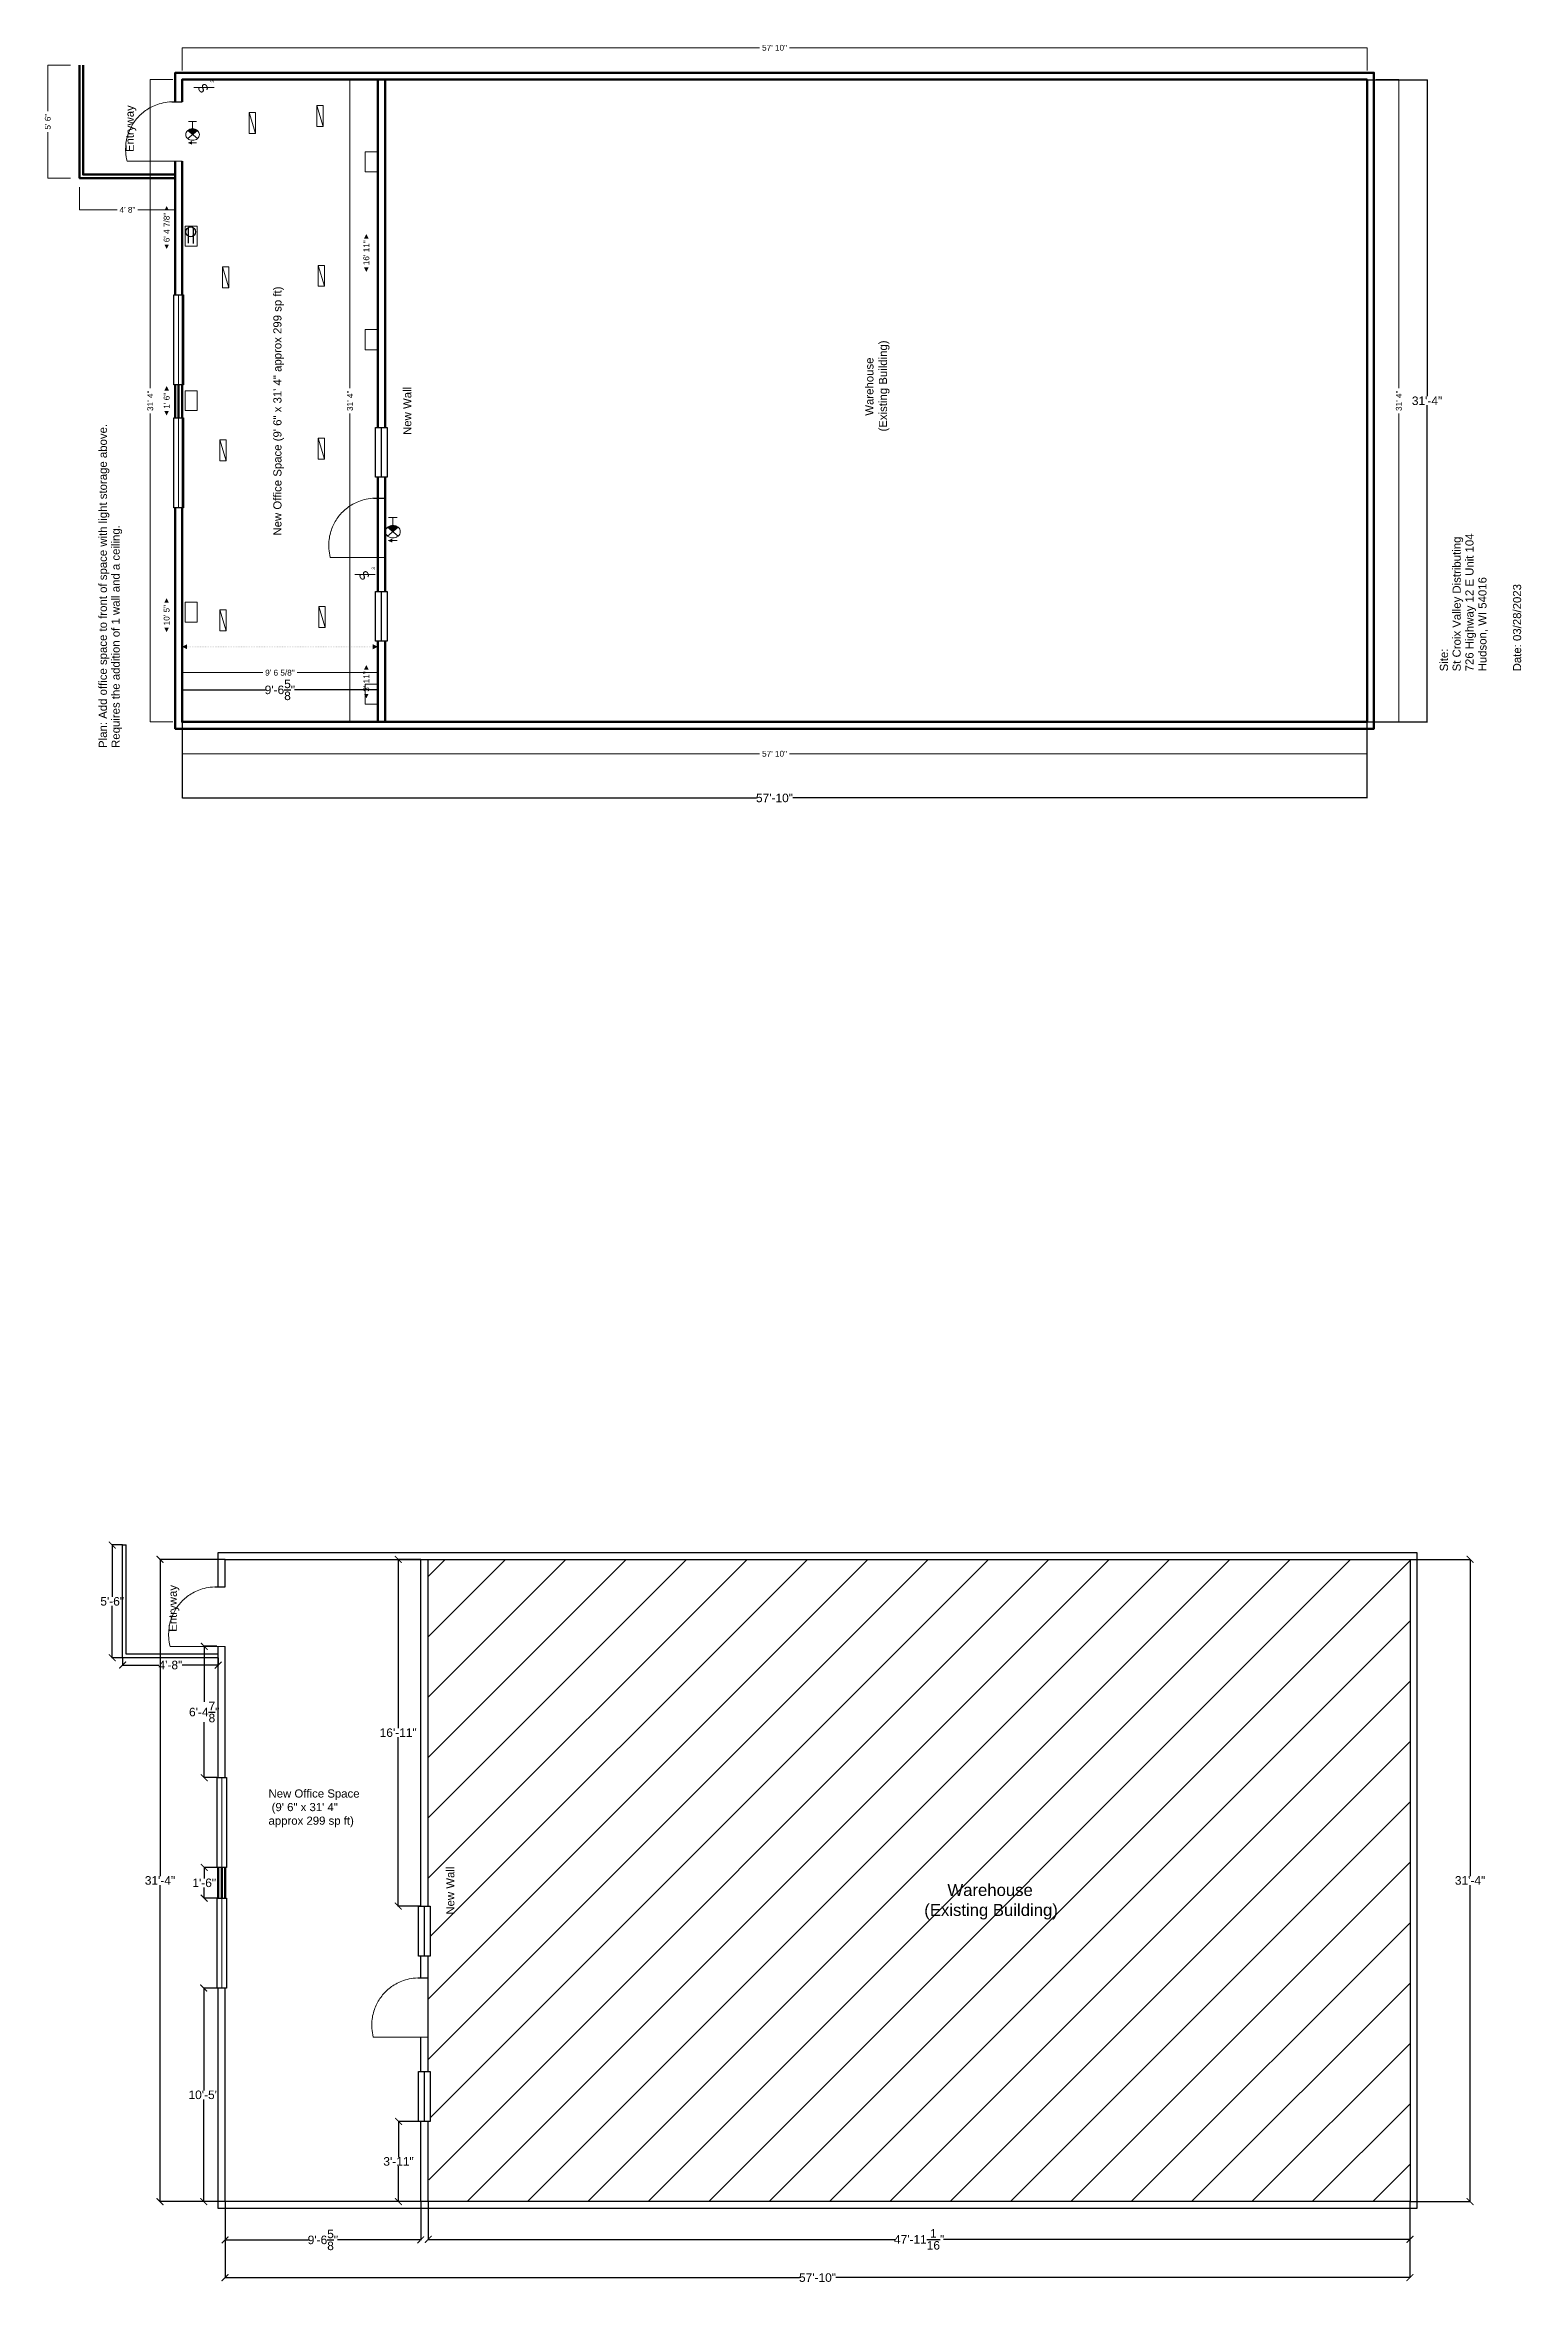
# Model space of a CAD drawing. Header units: inches. Extents: x -323 to 3091, y -1634 to 976.
# Drawn here: x -323 to 542, y -335 to 976 of the extents above; entities that cross this region are included whole.
import ezdxf

# ---------------------------------------------------------------- set-up
doc = ezdxf.new("R2010")
doc.units = ezdxf.units.IN
doc.header["$MEASUREMENT"] = 0
for name, color, linetype in [('PDF2_Geometry', 7, 'Continuous'), ('PDF2_Images', 7, 'Continuous'), ('PDF2_Text', 7, 'Continuous')]:
    doc.layers.add(name, color=color, linetype=linetype)
doc.layers.add('PDF2_Solid Fills', color=7, linetype='Continuous', true_color=0xffffff)
doc.styles.add('PDF Arial', font='arial.ttf')
doc.styles.add('PDF Comic Sans MS', font='comic.ttf')
doc.styles.get("Standard").update_dxf_attribs({"font": 'arial.ttf'})
doc.dimstyles.get("Standard").update_dxf_attribs({"dimtxt": 5, "dimasz": 0.18, "dimexe": 0.18, "dimexo": 0.0625, "dimgap": 0.09, "dimtad": 0, "dimtih": 1, "dimtoh": 1, "dimdec": 4, "dimzin": 0, "dimdsep": 46, "dimlunit": 4, "dimtxsty": 'Standard', "dimcen": 0.09, "dimadec": 0, "dimazin": 0, "dimtfac": 1, "dimtdec": 4, "dimtofl": 0, "dimtmove": 0, "dimatfit": 3, "dimfxl": 1, "dimtolj": 1, "dimtzin": 0, "dimarcsym": 0})
picture_1 = doc.add_image_def('image1.png', size_in_pixel=(45, 27))
picture_2 = doc.add_image_def('image2.png', size_in_pixel=(45, 27))
picture_3 = doc.add_image_def('image3.png', size_in_pixel=(44, 27))
picture_4 = doc.add_image_def('image4.png', size_in_pixel=(45, 27))
picture_5 = doc.add_image_def('image5.png', size_in_pixel=(45, 27))
picture_6 = doc.add_image_def('image6.png', size_in_pixel=(45, 27))

msp = doc.modelspace()

# ---------------------------------------------------------------- texts
at = {"layer": 'PDF2_Text', "attachment_point": 7, "style": 'PDF Arial'}
for s, insert, char_height in [('57\' 10"', (97.52467, 972.3092), 3.43208), ('4\' 8"', (-278.81667, 877.42717), 3.43208), ('9\' 6 5/8"', (-193.51856, 606.49633), 3.43208), ('57\' 10"', (97.52467, 559.01919), 3.43208), ('New Office Space\\P (9\' 6" x 31\' 4" \\Papprox 299 sp ft)', (-191.55324, -67.60997), 4.7707095)]:
    msp.add_mtext(s, dxfattribs=dict(at, insert=insert, char_height=char_height))
at = {"layer": 'PDF2_Text', "attachment_point": 7}
for s, insert, char_height, rotation, style in [('S', (-226.22564, 949.69043), 5.385, 121.20973558, 'PDF Comic Sans MS'), ('3', (-223.43563, 953.73559), 2.03696, 90, 'PDF Arial'), ('5\' 6"', (-319.07541, 926.18595), 3.43208, 90, 'PDF Arial'), ('Entryway', (-269.02034, 913.0341), 4.77071, 90, 'PDF Arial'), ('6\' 4 7/8"', (-249.47373, 860.22948), 3.43208, 90, 'PDF Arial'), ('16\' 11"', (-132.51218, 846.792), 3.43208, 90, 'PDF Arial'), ('New Office Space (9\' 6" x 31\' 4" approx 299 sp ft)', (-182.51794, 688.51877), 4.7707095, 90, 'PDF Arial'), ('31\' 4"', (-259.07162, 761.44598), 3.43208, 90, 'PDF Arial'), ('31\' 4"', (-142.11007, 761.44598), 3.43208, 90, 'PDF Arial'), ('New Wall', (-107.84074, 747.4301), 4.77071, 90, 'PDF Arial'), ('31\' 4"', (472.22608, 761.44598), 3.43208, 90, 'PDF Arial'), ('1\' 6"', (-249.47373, 762.78185), 3.43208, 90, 'PDF Arial'), ('Plan: Add office space to front of space with light storage above.', (-284.7704, 564.21495), 4.7707095, 90, 'PDF Arial'), ('Requires the addition of 1 wall and a ceiling.', (-277.27022, 564.21495), 4.7707095, 90, 'PDF Arial'), ('St Croix Valley Distributing', (508.16845, 609.02691), 4.7707095, 90, 'PDF Arial'), ('726 Highway 12 E Unit 104', (515.66863, 609.02691), 4.7707095, 90, 'PDF Arial'), ('3', (-129.10135, 668.54965), 2.03696, 90, 'PDF Arial'), ('S', (-131.89137, 664.50449), 5.385, 121.20973558, 'PDF Comic Sans MS'), ('Hudson, WI 54016', (522.70997, 609.02691), 4.7707095, 90, 'PDF Arial'), ('Date: 03/28/2023', (542.18161, 609.02691), 4.7707095, 90, 'PDF Arial'), ('10\' 5"', (-249.47373, 635.9431), 3.43208, 90, 'PDF Arial'), ('Site:', (499.34705, 609.02691), 4.77071, 90, 'PDF Arial'), ('3\' 11"', (-132.50984, 597.11686), 3.43208, 90, 'PDF Arial'), ('Entryway', (-243.82523, 46.79396), 4.77071, 90, 'PDF Arial'), ('New Wall', (-82.64563, -118.81004), 4.77071, 90, 'PDF Arial')]:
    msp.add_mtext(s, dxfattribs=dict(at, insert=insert, char_height=char_height, rotation=rotation, style=style))
at = {"layer": 'PDF2_Text', "insert": (172.16589, 749.4303), "char_height": 4.7707095, "width": 62.8443389, "attachment_point": 7, "rotation": 90, "style": 'PDF Arial'}
msp.add_mtext('     Warehouse\\P(Existing Building)', dxfattribs=at)
at = {"layer": 'PDF2_Text', "insert": (192.51219, -121.65866), "char_height": 7, "width": 84.0063511, "attachment_point": 7, "style": 'PDF Arial'}
msp.add_mtext('     Warehouse\\P(Existing Building)', dxfattribs=at)

# ---------------------------------------------------------------- blocks, each defined once
blk = doc.blocks.new('_ArchTick')
at = {"color": 0, "linetype": 'ByBlock', "const_width": 0.15}
blk.add_lwpolyline([(-0.5, -0.5), (0.5, 0.5)], dxfattribs=at)
blk = doc.blocks.new('*D3')
at = {"color": 0, "lineweight": -2, "transparency": 16777216}
for p, q in [((-217, -286.9), (-217, -331.5)), ((477, -286.9), (477, -331.5)), ((-217, -331.3), (119.4, -331.3)), ((477, -331.3), (140.7, -331.3))]:
    blk.add_line(p, q, dxfattribs=at)
at = {"layer": 'Defpoints', "color": 0, "transparency": 16777216}
for p in [(-217, -286.8), (477, -286.8), (-217, -331.3)]:
    blk.add_point(p, dxfattribs=at)
at = {"color": 0, "lineweight": -2, "transparency": 16777216, "xscale": 4, "yscale": 4, "zscale": 4, "rotation": 180}
blk.add_blockref('_ArchTick', (-217, -331.3), dxfattribs=at)
at = {"color": 0, "lineweight": -2, "transparency": 16777216, "xscale": 4, "yscale": 4, "zscale": 4}
blk.add_blockref('_ArchTick', (477, -331.3), dxfattribs=at)
at = {"color": 1, "transparency": 16777216, "insert": (130, -331.3), "char_height": 5, "attachment_point": 5}
blk.add_mtext('\\A1;57\'-10"', dxfattribs=at)
blk = doc.blocks.new('*D4')
at = {"color": 0, "lineweight": -2, "transparency": 16777216}
for p, q in [((477.1, 89.2), (512.4, 89.2)), ((512.2, 89.2), (512.2, -96.2)), ((512.2, -286.8), (512.2, -101.5)), ((477.1, -286.8), (512.4, -286.8))]:
    blk.add_line(p, q, dxfattribs=at)
at = {"layer": 'Defpoints', "color": 0, "transparency": 16777216}
for p in [(477, 89.2), (512.2, 89.2), (477, -286.8)]:
    blk.add_point(p, dxfattribs=at)
at = {"color": 0, "lineweight": -2, "transparency": 16777216, "xscale": 4, "yscale": 4, "zscale": 4}
for p, rotation in [((512.2, 89.2), 90), ((512.2, -286.8), 270)]:
    blk.add_blockref('_ArchTick', p, dxfattribs=dict(at, rotation=rotation))
at = {"color": 1, "transparency": 16777216, "insert": (512.2, -98.8), "char_height": 5, "attachment_point": 5}
blk.add_mtext('\\A1;31\'-4"', dxfattribs=at)
blk = doc.blocks.new('*D5')
at = {"color": 0, "lineweight": -2, "transparency": 16777216}
for p, q in [((-217, -286.9), (-217, -309.4)), ((-102.4, -286.9), (-102.4, -309.4)), ((-217, -309.2), (-168.2, -309.2)), ((-102.4, -309.2), (-151.1, -309.2))]:
    blk.add_line(p, q, dxfattribs=at)
at = {"layer": 'Defpoints', "color": 0, "transparency": 16777216}
for p in [(-217, -286.8), (-102.4, -286.8), (-217, -309.2)]:
    blk.add_point(p, dxfattribs=at)
at = {"color": 0, "lineweight": -2, "transparency": 16777216, "xscale": 4, "yscale": 4, "zscale": 4, "rotation": 180}
blk.add_blockref('_ArchTick', (-217, -309.2), dxfattribs=at)
at = {"color": 0, "lineweight": -2, "transparency": 16777216, "xscale": 4, "yscale": 4, "zscale": 4}
blk.add_blockref('_ArchTick', (-102.4, -309.2), dxfattribs=at)
at = {"color": 1, "transparency": 16777216, "insert": (-159.7, -309.2), "char_height": 5, "attachment_point": 5}
blk.add_mtext('\\A1;9\'-6{\\H1x;\\S5/8;}"', dxfattribs=at)
blk = doc.blocks.new('*D6')
at = {"color": 0, "lineweight": -2, "transparency": 16777216}
for p, q in [((-242.2, 907.6), (-242.2, 534.8)), ((451.8, 579.4), (451.8, 534.8)), ((-242, 534.9), (94.2, 534.9)), ((451.7, 534.9), (115.5, 534.9))]:
    blk.add_line(p, q, dxfattribs=at)
at = {"color": 0, "transparency": 16777216}
for points in [[(-242, 535), (-242, 534.9), (-242.2, 534.9)], [(451.7, 535), (451.7, 534.9), (451.8, 534.9)]]:
    blk.add_solid(points, dxfattribs=at)
at = {"layer": 'Defpoints', "color": 0, "transparency": 16777216}
for p in [(-242.2, 907.6), (451.8, 579.4), (-242.2, 534.9)]:
    blk.add_point(p, dxfattribs=at)
at = {"color": 0, "transparency": 16777216, "insert": (104.8, 534.9), "char_height": 5, "attachment_point": 5}
blk.add_mtext('\\A1;57\'-10"', dxfattribs=at)
blk = doc.blocks.new('*D7')
at = {"color": 0, "lineweight": -2, "transparency": 16777216}
for p, q in [((451.9, 955.4), (487.2, 955.4)), ((487, 955.3), (487, 770.1)), ((487, 579.6), (487, 764.8)), ((451.9, 579.4), (487.2, 579.4))]:
    blk.add_line(p, q, dxfattribs=at)
at = {"color": 0, "transparency": 16777216}
for points in [[(487, 955.3), (487.1, 955.3), (487, 955.4)], [(487, 579.6), (487.1, 579.6), (487, 579.4)]]:
    blk.add_solid(points, dxfattribs=at)
at = {"layer": 'Defpoints', "color": 0, "transparency": 16777216}
for p in [(451.8, 955.4), (487, 955.4), (451.8, 579.4)]:
    blk.add_point(p, dxfattribs=at)
at = {"color": 0, "transparency": 16777216, "insert": (487, 767.4), "char_height": 5, "attachment_point": 5}
blk.add_mtext('\\A1;31\'-4"', dxfattribs=at)
blk = doc.blocks.new('*D8')
at = {"color": 0, "lineweight": -2, "transparency": 16777216}
for p, q in [((-242.2, 579.5), (-242.2, 598.3)), ((-242, 598.2), (-193.4, 598.2)), ((-127.7, 598.2), (-176.3, 598.2)), ((-127.6, 579.5), (-127.6, 598.3))]:
    blk.add_line(p, q, dxfattribs=at)
at = {"color": 0, "transparency": 16777216}
for points in [[(-242, 598.2), (-242, 598.1), (-242.2, 598.2)], [(-127.7, 598.2), (-127.7, 598.1), (-127.6, 598.2)]]:
    blk.add_solid(points, dxfattribs=at)
at = {"layer": 'Defpoints', "color": 0, "transparency": 16777216}
for p in [(-242.2, 598.2), (-242.2, 579.4), (-127.6, 579.4)]:
    blk.add_point(p, dxfattribs=at)
at = {"color": 0, "transparency": 16777216, "insert": (-184.9, 598.2), "char_height": 5, "attachment_point": 5}
blk.add_mtext('\\A1;9\'-6{\\H1x;\\S5/8;}"', dxfattribs=at)
blk = doc.blocks.new('*D9')
at = {"color": 0, "lineweight": -2, "transparency": 16777216}
for p, q in [((-277, 31.5), (-277, 27.1)), ((-277, 27.3), (-255.8, 27.3)), ((-221, 27.3), (-242.1, 27.3)), ((-221, 31.5), (-221, 27.1))]:
    blk.add_line(p, q, dxfattribs=at)
at = {"layer": 'Defpoints', "color": 0, "transparency": 16777216}
for p in [(-277, 31.6), (-277, 27.3), (-221, 31.6)]:
    blk.add_point(p, dxfattribs=at)
at = {"color": 0, "lineweight": -2, "transparency": 16777216, "xscale": 4, "yscale": 4, "zscale": 4, "rotation": 180}
blk.add_blockref('_ArchTick', (-277, 27.3), dxfattribs=at)
at = {"color": 0, "lineweight": -2, "transparency": 16777216, "xscale": 4, "yscale": 4, "zscale": 4}
blk.add_blockref('_ArchTick', (-221, 27.3), dxfattribs=at)
at = {"color": 1, "transparency": 16777216, "insert": (-249, 27.3), "char_height": 5, "attachment_point": 5}
blk.add_mtext('\\A1;4\'-8"', dxfattribs=at)
blk = doc.blocks.new('*D10')
at = {"color": 0, "lineweight": -2, "transparency": 16777216}
for p, q in [((-277, 97.6), (-283.3, 97.6)), ((-283.1, 97.6), (-283.1, 67.2)), ((-283.1, 31.6), (-283.1, 62)), ((-277, 31.6), (-283.3, 31.6))]:
    blk.add_line(p, q, dxfattribs=at)
at = {"layer": 'Defpoints', "color": 0, "transparency": 16777216}
for p in [(-283.1, 97.6), (-277, 97.6), (-277, 31.6)]:
    blk.add_point(p, dxfattribs=at)
at = {"color": 0, "lineweight": -2, "transparency": 16777216, "xscale": 4, "yscale": 4, "zscale": 4}
for p, rotation in [((-283.1, 97.6), 90), ((-283.1, 31.6), 270)]:
    blk.add_blockref('_ArchTick', p, dxfattribs=dict(at, rotation=rotation))
at = {"color": 1, "transparency": 16777216, "insert": (-283.1, 64.6), "char_height": 5, "attachment_point": 5}
blk.add_mtext('\\A1;5\'-6"', dxfattribs=at)
blk = doc.blocks.new('*D11')
at = {"color": 0, "lineweight": -2, "transparency": 16777216}
for p, q in [((-219.1, -161.8), (-229.7, -161.8)), ((-229.5, -161.8), (-229.5, -221.7)), ((-229.5, -286.8), (-229.5, -227)), ((-217, -286.8), (-229.7, -286.8))]:
    blk.add_line(p, q, dxfattribs=at)
at = {"layer": 'Defpoints', "color": 0, "transparency": 16777216}
for p in [(-229.5, -161.8), (-219, -161.8), (-217, -286.8)]:
    blk.add_point(p, dxfattribs=at)
at = {"color": 0, "lineweight": -2, "transparency": 16777216, "xscale": 4, "yscale": 4, "zscale": 4}
for p, rotation in [((-229.5, -161.8), 90), ((-229.5, -286.8), 270)]:
    blk.add_blockref('_ArchTick', p, dxfattribs=dict(at, rotation=rotation))
at = {"color": 1, "transparency": 16777216, "insert": (-229.5, -224.3), "char_height": 5, "attachment_point": 5}
blk.add_mtext('\\A1;10\'-5"', dxfattribs=at)
blk = doc.blocks.new('*D12')
at = {"color": 0, "lineweight": -2, "transparency": 16777216}
for p, q in [((-221, -91.2), (-229.4, -91.2)), ((-229.2, -91.2), (-229.2, -97.6)), ((-229.2, -109.2), (-229.2, -102.9)), ((-221, -109.2), (-229.4, -109.2))]:
    blk.add_line(p, q, dxfattribs=at)
at = {"layer": 'Defpoints', "color": 0, "transparency": 16777216}
for p in [(-229.2, -91.2), (-221, -91.2), (-221, -109.2)]:
    blk.add_point(p, dxfattribs=at)
at = {"color": 0, "lineweight": -2, "transparency": 16777216, "xscale": 4, "yscale": 4, "zscale": 4}
for p, rotation in [((-229.2, -91.2), 90), ((-229.2, -109.2), 270)]:
    blk.add_blockref('_ArchTick', p, dxfattribs=dict(at, rotation=rotation))
at = {"color": 1, "transparency": 16777216, "insert": (-229.2, -100.2), "char_height": 5, "attachment_point": 5}
blk.add_mtext('\\A1;1\'-6"', dxfattribs=at)
blk = doc.blocks.new('*D13')
at = {"color": 0, "lineweight": -2, "transparency": 16777216}
for p, q in [((-217, 89.2), (-255.3, 89.2)), ((-255.1, 89.2), (-255.1, -96.2)), ((-255.1, -286.8), (-255.1, -101.5)), ((-221, -286.8), (-255.3, -286.8))]:
    blk.add_line(p, q, dxfattribs=at)
at = {"layer": 'Defpoints', "color": 0, "transparency": 16777216}
for p in [(-255.1, 89.2), (-217, 89.2), (-221, -286.8)]:
    blk.add_point(p, dxfattribs=at)
at = {"color": 0, "lineweight": -2, "transparency": 16777216, "xscale": 4, "yscale": 4, "zscale": 4}
for p, rotation in [((-255.1, 89.2), 90), ((-255.1, -286.8), 270)]:
    blk.add_blockref('_ArchTick', p, dxfattribs=dict(at, rotation=rotation))
at = {"color": 1, "transparency": 16777216, "insert": (-255.1, -98.8), "char_height": 5, "attachment_point": 5}
blk.add_mtext('\\A1;31\'-4"', dxfattribs=at)
blk = doc.blocks.new('*D14')
at = {"color": 0, "lineweight": -2, "transparency": 16777216}
for p, q in [((-221.8, 38.3), (-229.4, 38.3)), ((-229.2, 38.3), (-229.2, 5.8)), ((-229.2, -38.6), (-229.2, -6.2)), ((-221.8, -38.6), (-229.4, -38.6))]:
    blk.add_line(p, q, dxfattribs=at)
at = {"layer": 'Defpoints', "color": 0, "transparency": 16777216}
for p in [(-229.2, 38.3), (-221.7, 38.3), (-221.7, -38.6)]:
    blk.add_point(p, dxfattribs=at)
at = {"color": 0, "lineweight": -2, "transparency": 16777216, "xscale": 4, "yscale": 4, "zscale": 4}
for p, rotation in [((-229.2, 38.3), 90), ((-229.2, -38.6), 270)]:
    blk.add_blockref('_ArchTick', p, dxfattribs=dict(at, rotation=rotation))
at = {"color": 1, "transparency": 16777216, "insert": (-229.2, -0.2), "char_height": 5, "attachment_point": 5}
blk.add_mtext('\\A1;6\'-4{\\H1x;\\S7/8;}"', dxfattribs=at)
blk = doc.blocks.new('*D15')
at = {"color": 0, "lineweight": -2, "transparency": 16777216}
for p, q in [((-102.4, -239.8), (-115.6, -239.8)), ((-115.4, -239.8), (-115.4, -260.7)), ((-115.4, -286.8), (-115.4, -266)), ((-102.4, -286.8), (-115.6, -286.8))]:
    blk.add_line(p, q, dxfattribs=at)
at = {"layer": 'Defpoints', "color": 0, "transparency": 16777216}
for p in [(-115.4, -239.8), (-102.4, -239.8), (-102.4, -286.8)]:
    blk.add_point(p, dxfattribs=at)
at = {"color": 0, "lineweight": -2, "transparency": 16777216, "xscale": 4, "yscale": 4, "zscale": 4}
for p, rotation in [((-115.4, -239.8), 90), ((-115.4, -286.8), 270)]:
    blk.add_blockref('_ArchTick', p, dxfattribs=dict(at, rotation=rotation))
at = {"color": 1, "transparency": 16777216, "insert": (-115.4, -263.3), "char_height": 5, "attachment_point": 5}
blk.add_mtext('\\A1;3\'-11"', dxfattribs=at)
blk = doc.blocks.new('*D16')
at = {"color": 0, "lineweight": -2, "transparency": 16777216}
for p, q in [((-102.4, 89.2), (-115.8, 89.2)), ((-115.6, 89.2), (-115.6, -9.7)), ((-115.6, -113.8), (-115.6, -15)), ((-102.4, -113.8), (-115.8, -113.8))]:
    blk.add_line(p, q, dxfattribs=at)
at = {"layer": 'Defpoints', "color": 0, "transparency": 16777216}
for p in [(-102.4, 89.2), (-115.6, -113.8), (-102.4, -113.8)]:
    blk.add_point(p, dxfattribs=at)
at = {"color": 0, "lineweight": -2, "transparency": 16777216, "xscale": 4, "yscale": 4, "zscale": 4}
for p, rotation in [((-115.6, 89.2), 90), ((-115.6, -113.8), 270)]:
    blk.add_blockref('_ArchTick', p, dxfattribs=dict(at, rotation=rotation))
at = {"color": 1, "transparency": 16777216, "insert": (-115.6, -12.3), "char_height": 5, "attachment_point": 5}
blk.add_mtext('\\A1;16\'-11"', dxfattribs=at)
blk = doc.blocks.new('*D17')
at = {"color": 0, "lineweight": -2, "transparency": 16777216}
for p, q in [((-98, -286.9), (-98, -309.1)), ((477, -286.9), (477, -309.1)), ((-98, -308.9), (175.3, -308.9)), ((477, -308.9), (203.7, -308.9))]:
    blk.add_line(p, q, dxfattribs=at)
at = {"layer": 'Defpoints', "color": 0, "transparency": 16777216}
for p in [(-98, -286.8), (477, -286.8), (477, -308.9)]:
    blk.add_point(p, dxfattribs=at)
at = {"color": 0, "lineweight": -2, "transparency": 16777216, "xscale": 4, "yscale": 4, "zscale": 4, "rotation": 180}
blk.add_blockref('_ArchTick', (-98, -308.9), dxfattribs=at)
at = {"color": 0, "lineweight": -2, "transparency": 16777216, "xscale": 4, "yscale": 4, "zscale": 4}
blk.add_blockref('_ArchTick', (477, -308.9), dxfattribs=at)
at = {"color": 1, "transparency": 16777216, "insert": (189.5, -308.9), "char_height": 5, "attachment_point": 5}
blk.add_mtext('\\A1;47\'-11{\\H1x;\\S1/16;}"', dxfattribs=at)

# ---------------------------------------------------------------- dimensions: what is measured, and where the dimension line sits
dim = msp.add_linear_dim(base=(487.04081, 955.43495), p1=(451.84483, 579.42605), p2=(451.84483, 955.43495), angle=90, dimstyle='Standard')
dim.commit()
dim.dimension.update_dxf_attribs({"geometry": '*D7', "text_midpoint": (487.04081, 767.4305), "dimtype": 160})
for base, p1, p2, picture, middle in [((-242.17176, 534.94804), (451.84483, 579.42605), (-242.17176, 907.63973), '*D6', (104.83654, 534.94804)), ((-242.17176, 598.15881), (-127.56945, 579.42605), (-242.17176, 579.42605), '*D8', (-184.87061, 598.15881))]:
    dim = msp.add_linear_dim(base=base, p1=p1, p2=p2, angle=180, dimstyle='Standard')
    dim.commit()
    dim.dimension.update_dxf_attribs({"geometry": picture, "text_midpoint": middle})
at = {"color": 3}
for base, p1, p2, angle, picture, middle in [((-283.09625, 97.59505), (-276.97858, 31.59346), (-276.97858, 97.59505), 90, '*D10', (-283.09625, 64.59425)), ((-255.07994, 89.19481), (-220.97708, -286.81409), (-216.97665, 89.19481), 90, '*D13', (-255.07994, -98.80964)), ((-115.5757, -113.83199), (-102.37434, 89.19484), (-102.37434, -113.83199), 90, '*D16', (-115.5757, -12.31857)), ((-229.22694, 38.26817), (-221.71782, -38.60987), (-221.71782, 38.26817), 90, '*D14', (-229.22694, -0.17085)), ((-276.97858, 27.28551), (-220.97707, 31.59346), (-276.97858, 31.59346), 180, '*D9', (-248.97782, 27.28551)), ((-229.178531, -91.208531), (-220.977084, -109.236576), (-220.977084, -91.208531), 90, '*D12', (-229.178531, -100.222554)), ((-229.515279, -161.835239), (-216.976647, -286.814093), (-219.013743, -161.835239), 90, '*D11', (-229.515279, -224.324666)), ((-115.37304, -239.81558), (-102.37434, -286.81409), (-102.37434, -239.81558), 90, '*D15', (-115.37304, -263.31484)), ((-216.97665, -331.2921), (477.03994, -286.81409), (-216.97665, -286.81409), 180, '*D3', (130.03165, -331.2921)), ((-216.97665, -309.17435), (-102.37434, -286.81409), (-216.97665, -286.81409), 180, '*D5', (-159.6755, -309.17435)), ((477.03994, -308.91451), (-98.01536, -286.81409), (477.03994, -286.81409), 180, '*D17', (189.51229, -308.91451))]:
    dim = msp.add_linear_dim(base=base, p1=p1, p2=p2, angle=angle, dimstyle='Standard', override={"dimasz": 4, "dimblk1": 'ArchTick', "dimblk2": 'ArchTick', "dimsah": 1, "dimclrt": 1}, dxfattribs=at)
    dim.commit()
    dim.dimension.update_dxf_attribs({"geometry": picture, "text_midpoint": middle})
dim = msp.add_linear_dim(base=(512.23592, 89.19481), p1=(477.03994, -286.81409), p2=(477.03994, 89.19481), angle=90, dimstyle='Standard', override={"dimasz": 4, "dimblk1": 'ArchTick', "dimblk2": 'ArchTick', "dimsah": 1, "dimclrt": 1}, dxfattribs=at)
dim.commit()
dim.dimension.update_dxf_attribs({"geometry": '*D4', "text_midpoint": (512.23592, -98.80964), "dimtype": 160})

# ---------------------------------------------------------------- hatches: boundary and pattern name
h = msp.add_hatch()
h.set_pattern_fill('ANSI31', color=256)
h.paths.add_polyline_path([(477.4475, 737.64625), (484.17525, 741.72228), (477.39193, 752.91858), (470.66418, 748.84255)], flags=9)
h.paths.add_polyline_path([(192.26156, 643.31197), (198.98931, 647.38801), (192.20599, 658.58431), (185.47824, 654.50827)], flags=9)
h.paths.add_polyline_path([(275.43996, 341.83509), (331.16549, 341.83509), (331.16549, 359.69868), (275.43996, 359.69868)], flags=9)
h.paths.add_polyline_path([(273.33562, 620.51725), (303.86361, 620.51725), (303.86361, 630.34829), (273.33562, 630.34829)], flags=9)
h.paths.add_polyline_path([(373.01777, 645.90007), (389.34942, 645.90007), (389.34942, 652.97259), (373.01777, 652.97259)], flags=9)
h.paths.add_polyline_path([(195.52678, 643.22863), (198.12786, 643.22863), (198.12786, 647.42622), (195.52678, 647.42622)], flags=9)
h.paths.add_polyline_path([(123.66336, 645.90007), (137.32848, 645.90007), (137.32848, 652.97259), (123.66336, 652.97259)], flags=9)
h.paths.add_polyline_path([(287.99249, 655.50029), (301.6576, 655.50029), (301.6576, 662.57281), (287.99249, 662.57281)], flags=9)
h.paths.add_polyline_path([(214.42429, 696.51892), (362.6352, 696.51892), (362.6352, 706.34997), (214.42429, 706.34997)], flags=9)
h.paths.add_polyline_path([(480.71271, 737.56291), (483.3138, 737.56291), (483.3138, 741.76049), (480.71271, 741.76049)], flags=9)
h.paths.add_polyline_path([(132.28665, 709.779), (132.28665, 690.78316), (139.35917, 690.78316), (139.35917, 709.779)], flags=9)
h = msp.add_hatch()
h.set_pattern_fill('ANSI31', color=256, scale=200)
h.set_pattern_definition([(45, (25.195, 61.032), (-17.6777, 17.6777), [])])
h.paths.add_polyline_path([(-98.01536, 89.19481), (-98.01536, -113.83199), (-96.77953, -113.83199), (-96.77953, -143.05317), (-98.01536, -155.86898), (-98.01536, -190.60583), (-98.01536, -210.40661), (-98.00747, -210.5944), (-96.77953, -210.5944), (-96.77953, -239.81558), (-98.01536, -286.81409), (477.03994, -286.81409), (477.03994, 89.19481)])
h.paths.add_polyline_path([(190.1701, -123.42298), (271.93545, -123.42298), (271.93545, -97.21198), (190.1701, -97.21198)], flags=24)
h.paths.add_polyline_path([(-80.11872, -120.51038), (-80.11872, -89.9824), (-89.94976, -89.9824), (-89.94976, -120.51038)], flags=24)
at = {"layer": 'PDF2_Solid Fills', "transparency": 33554559}
h = msp.add_hatch(color=256, dxfattribs=at)
h.paths.add_polyline_path([(-234.47991, 926.38182, 0.0840681385), (-236.02031, 926.63784)], flags=0)
h.paths.add_polyline_path([(-233.17402, 925.65276, 0.0916588077), (-234.47991, 926.38182)], flags=0)
h.paths.add_polyline_path([(-232.30145, 924.56163, 0.1050476557), (-233.17402, 925.65276)], flags=0)
h.paths.add_polyline_path([(-231.99504, 923.27457, 0.1171122564), (-232.30145, 924.56163)], flags=0)
h.paths.add_polyline_path([(-232.30145, 921.9875, 0.1171120974), (-231.99504, 923.27457)], flags=0)
h.paths.add_polyline_path([(-233.17402, 920.89637, 0.1050479035), (-232.30145, 921.9875)], flags=0)
h.paths.add_polyline_path([(-234.47991, 920.16731, 0.0916591287), (-233.17402, 920.89637)], flags=0)
h.paths.add_polyline_path([(-236.02031, 919.9113, 0.084068426), (-234.47991, 920.16731)], flags=0)
h.paths.add_polyline_path([(-237.56071, 920.16731, 0.0840683073), (-236.02031, 919.9113)], flags=0)
h.paths.add_polyline_path([(-238.8666, 920.89637, 0.091659368), (-237.56071, 920.16731)], flags=0)
h.paths.add_polyline_path([(-239.73917, 921.9875, 0.1050481503), (-238.8666, 920.89637)], flags=0)
h.paths.add_polyline_path([(-240.04557, 923.27457, 0.1171124187), (-239.73917, 921.9875)], flags=0)
h.paths.add_polyline_path([(-239.73917, 924.56163, 0.1171124869), (-240.04557, 923.27457)], flags=0)
h.paths.add_polyline_path([(-238.8666, 925.65276, 0.1050477831), (-239.73917, 924.56163)], flags=0)
h.paths.add_polyline_path([(-237.56071, 926.38182, 0.0916591418), (-238.8666, 925.65276)], flags=0)
h.paths.add_polyline_path([(-236.02031, 926.63784, 0.084068087), (-237.56071, 926.38182)], flags=0)
for points in [[(-233.23976, 925.58117), (-236.06951, 923.26372), (-238.84311, 925.58117), (-238.78642, 925.62495), (-238.72992, 925.66798), (-238.67323, 925.70997), (-238.61672, 925.75121), (-238.56003, 925.7914), (-238.50352, 925.83085), (-238.44683, 925.86925), (-238.39014, 925.90675), (-238.33364, 925.94351), (-238.27695, 925.97922), (-238.22044, 926.01418), (-238.16375, 926.0481), (-238.10724, 926.08127), (-238.05055, 926.1134), (-237.99404, 926.14477), (-237.93736, 926.1751), (-237.88085, 926.20469), (-237.82416, 926.23323), (-237.76765, 926.26102), (-237.71096, 926.28776), (-237.65445, 926.31376), (-237.59776, 926.33872), (-237.54126, 926.36292), (-237.48475, 926.38623), (-237.42806, 926.40849), (-237.37155, 926.43001), (-237.31486, 926.45048), (-237.25835, 926.4702), (-237.20184, 926.48903), (-237.14515, 926.50681), (-237.08847, 926.52399), (-237.03178, 926.53998), (-236.97527, 926.55522), (-236.91876, 926.56956), (-236.86207, 926.58286), (-236.80556, 926.59541), (-236.74905, 926.60707), (-236.69219, 926.61783), (-236.63568, 926.62769), (-236.57917, 926.63665), (-236.52248, 926.64457), (-236.46597, 926.65174), (-236.40946, 926.65802), (-236.3526, 926.6634), (-236.29609, 926.66788), (-236.23958, 926.67147), (-236.18307, 926.67416), (-236.1262, 926.67595), (-236.06969, 926.67685), (-236.01318, 926.67685), (-235.95667, 926.67595), (-235.89981, 926.67416), (-235.8433, 926.67147), (-235.78679, 926.66788), (-235.73028, 926.6634), (-235.67341, 926.65802), (-235.6169, 926.65174), (-235.56039, 926.64457), (-235.50371, 926.63665), (-235.4472, 926.62769), (-235.39069, 926.61783), (-235.33382, 926.60707), (-235.27731, 926.59541), (-235.2208, 926.58286), (-235.16412, 926.56956), (-235.10761, 926.55522), (-235.0511, 926.53998), (-234.99441, 926.52399), (-234.93772, 926.50681), (-234.88103, 926.48903), (-234.82452, 926.4702), (-234.76801, 926.45048), (-234.71133, 926.43001), (-234.65482, 926.40849), (-234.59813, 926.38623), (-234.54162, 926.36292), (-234.48511, 926.33872), (-234.42842, 926.31376), (-234.37191, 926.28776), (-234.31523, 926.26102), (-234.25872, 926.23323), (-234.20203, 926.20469), (-234.14552, 926.1751), (-234.08883, 926.14477), (-234.03232, 926.1134), (-233.97563, 926.08127), (-233.91913, 926.0481), (-233.86244, 926.01418), (-233.80593, 925.97922), (-233.74924, 925.94351), (-233.69273, 925.90675), (-233.63604, 925.86925), (-233.57935, 925.83085), (-233.52285, 925.7914), (-233.46616, 925.75121), (-233.40965, 925.70997), (-233.35296, 925.66798), (-233.29645, 925.62495)], [(-115.69988, 693.32354), (-118.76453, 690.81371), (-121.76837, 693.32354), (-121.70698, 693.37096), (-121.64578, 693.41756), (-121.58439, 693.46303), (-121.52319, 693.50769), (-121.46179, 693.55122), (-121.40059, 693.59394), (-121.3392, 693.63553), (-121.2778, 693.67615), (-121.2166, 693.71596), (-121.15521, 693.75463), (-121.09401, 693.7925), (-121.03262, 693.82923), (-120.97142, 693.86515), (-120.91002, 693.89995), (-120.84882, 693.93393), (-120.78743, 693.96678), (-120.72623, 693.99882), (-120.66483, 694.02973), (-120.60364, 694.05982), (-120.54224, 694.08879), (-120.48104, 694.11695), (-120.41965, 694.14397), (-120.35845, 694.17018), (-120.29725, 694.19543), (-120.23585, 694.21954), (-120.17465, 694.24284), (-120.11326, 694.26501), (-120.05206, 694.28637), (-119.99086, 694.30676), (-119.92947, 694.32602), (-119.86807, 694.34463), (-119.80668, 694.36194), (-119.74548, 694.37845), (-119.68428, 694.39398), (-119.62288, 694.40838), (-119.56168, 694.42198), (-119.50048, 694.4346), (-119.4389, 694.44625), (-119.3777, 694.45693), (-119.3165, 694.46664), (-119.2551, 694.47522), (-119.1939, 694.48298), (-119.1327, 694.48978), (-119.07112, 694.49561), (-119.00992, 694.50046), (-118.94872, 694.50434), (-118.88752, 694.50726), (-118.82593, 694.5092), (-118.76473, 694.51017), (-118.70353, 694.51017), (-118.64233, 694.5092), (-118.58074, 694.50726), (-118.51954, 694.50434), (-118.45834, 694.50046), (-118.39714, 694.49561), (-118.33555, 694.48978), (-118.27435, 694.48298), (-118.21315, 694.47522), (-118.15176, 694.46664), (-118.09056, 694.45693), (-118.02936, 694.44625), (-117.96777, 694.4346), (-117.90657, 694.42198), (-117.84537, 694.40838), (-117.78398, 694.39398), (-117.72278, 694.37845), (-117.66158, 694.36194), (-117.60018, 694.34463), (-117.53879, 694.32602), (-117.4774, 694.30676), (-117.4162, 694.28637), (-117.355, 694.26501), (-117.2936, 694.24284), (-117.2324, 694.21954), (-117.17101, 694.19543), (-117.10981, 694.17018), (-117.04861, 694.14397), (-116.98722, 694.11695), (-116.92602, 694.08879), (-116.86462, 694.05982), (-116.80342, 694.02973), (-116.74203, 693.99882), (-116.68083, 693.96678), (-116.61943, 693.93393), (-116.55823, 693.89995), (-116.49684, 693.86515), (-116.43564, 693.82923), (-116.37425, 693.7925), (-116.31305, 693.75463), (-116.25165, 693.71596), (-116.19045, 693.67615), (-116.12906, 693.63553), (-116.06767, 693.59394), (-116.00647, 693.55122), (-115.94507, 693.50769), (-115.88387, 693.46303), (-115.82248, 693.41756), (-115.76128, 693.37096)]]:
    msp.add_hatch(color=7, dxfattribs=at).paths.add_polyline_path(points)
h = msp.add_hatch(color=256, dxfattribs=at)
h.paths.add_polyline_path([(-117.04299, 694.19068, 0.0840681413), (-118.71126, 694.46794)], flags=0)
h.paths.add_polyline_path([(-115.6287, 693.40109, 0.0916588094), (-117.04299, 694.19068)], flags=0)
h.paths.add_polyline_path([(-114.6837, 692.21939, 0.1050476549), (-115.6287, 693.40109)], flags=0)
h.paths.add_polyline_path([(-114.35186, 690.82548, 0.1171122528), (-114.6837, 692.21939)], flags=0)
h.paths.add_polyline_path([(-114.6837, 689.43157, 0.1171120938), (-114.35186, 690.82548)], flags=0)
h.paths.add_polyline_path([(-115.6287, 688.24988, 0.1050479026), (-114.6837, 689.43157)], flags=0)
h.paths.add_polyline_path([(-117.04299, 687.46029, 0.0916591304), (-115.6287, 688.24988)], flags=0)
h.paths.add_polyline_path([(-118.71126, 687.18302, 0.0840684288), (-117.04299, 687.46029)], flags=0)
h.paths.add_polyline_path([(-120.37954, 687.46029, 0.08406831), (-118.71126, 687.18302)], flags=0)
h.paths.add_polyline_path([(-121.79383, 688.24988, 0.0916593697), (-120.37954, 687.46029)], flags=0)
h.paths.add_polyline_path([(-122.73883, 689.43157, 0.1050481495), (-121.79383, 688.24988)], flags=0)
h.paths.add_polyline_path([(-123.07067, 690.82548, 0.117112415), (-122.73883, 689.43157)], flags=0)
h.paths.add_polyline_path([(-122.73883, 692.21939, 0.1171124832), (-123.07067, 690.82548)], flags=0)
h.paths.add_polyline_path([(-121.79383, 693.40109, 0.1050477822), (-122.73883, 692.21939)], flags=0)
h.paths.add_polyline_path([(-120.37954, 694.19068, 0.0916591435), (-121.79383, 693.40109)], flags=0)
h.paths.add_polyline_path([(-118.71126, 694.46794, 0.0840680897), (-120.37954, 694.19068)], flags=0)
h = msp.add_hatch(color=7, dxfattribs=at)
h.paths.add_polyline_path([(-239.29215, 623.66726), (-238.81214, 623.66726), (-238.81214, 623.18724), (-239.29215, 623.18724)], flags=0)
h.paths.add_polyline_path([(-238.33213, 623.66726), (-237.85212, 623.66726), (-237.85212, 623.18724), (-238.33213, 623.18724)], flags=0)
h.paths.add_polyline_path([(-237.37211, 623.66726), (-236.8921, 623.66726), (-236.8921, 623.18724), (-237.37211, 623.18724)], flags=0)
h.paths.add_polyline_path([(-236.41208, 623.66726), (-235.93207, 623.66726), (-235.93207, 623.18724), (-236.41208, 623.18724)], flags=0)
h.paths.add_polyline_path([(-235.45206, 623.66726), (-234.97205, 623.66726), (-234.97205, 623.18724), (-235.45206, 623.18724)], flags=0)
h.paths.add_polyline_path([(-234.49204, 623.66726), (-234.01203, 623.66726), (-234.01203, 623.18724), (-234.49204, 623.18724)], flags=0)
h.paths.add_polyline_path([(-233.53201, 623.66726), (-233.052, 623.66726), (-233.052, 623.18724), (-233.53201, 623.18724)], flags=0)
h.paths.add_polyline_path([(-232.57199, 623.66726), (-232.09198, 623.66726), (-232.09198, 623.18724), (-232.57199, 623.18724)], flags=0)
h.paths.add_polyline_path([(-231.61197, 623.66726), (-231.13196, 623.66726), (-231.13196, 623.18724), (-231.61197, 623.18724)], flags=0)
h.paths.add_polyline_path([(-230.65195, 623.66726), (-230.17193, 623.66726), (-230.17193, 623.18724), (-230.65195, 623.18724)], flags=0)
h.paths.add_polyline_path([(-229.69192, 623.66726), (-229.21191, 623.66726), (-229.21191, 623.18724), (-229.69192, 623.18724)], flags=0)
h.paths.add_polyline_path([(-228.7319, 623.66726), (-228.25189, 623.66726), (-228.25189, 623.18724), (-228.7319, 623.18724)], flags=0)
h.paths.add_polyline_path([(-227.77188, 623.66726), (-227.29186, 623.66726), (-227.29186, 623.18724), (-227.77188, 623.18724)], flags=0)
h.paths.add_polyline_path([(-226.81185, 623.66726), (-226.33184, 623.66726), (-226.33184, 623.18724), (-226.81185, 623.18724)], flags=0)
h.paths.add_polyline_path([(-225.85183, 623.66726), (-225.37182, 623.66726), (-225.37182, 623.18724), (-225.85183, 623.18724)], flags=0)
h.paths.add_polyline_path([(-224.89181, 623.66726), (-224.41179, 623.66726), (-224.41179, 623.18724), (-224.89181, 623.18724)], flags=0)
h.paths.add_polyline_path([(-223.93178, 623.66726), (-223.45177, 623.66726), (-223.45177, 623.18724), (-223.93178, 623.18724)], flags=0)
h.paths.add_polyline_path([(-222.97176, 623.66726), (-222.49175, 623.66726), (-222.49175, 623.18724), (-222.97176, 623.18724)], flags=0)
h.paths.add_polyline_path([(-222.01174, 623.66726), (-221.53172, 623.66726), (-221.53172, 623.18724), (-222.01174, 623.18724)], flags=0)
h.paths.add_polyline_path([(-221.05171, 623.66726), (-220.5717, 623.66726), (-220.5717, 623.18724), (-221.05171, 623.18724)], flags=0)
h.paths.add_polyline_path([(-220.09169, 623.66726), (-219.61168, 623.66726), (-219.61168, 623.18724), (-220.09169, 623.18724)], flags=0)
h.paths.add_polyline_path([(-219.13167, 623.66726), (-218.65166, 623.66726), (-218.65166, 623.18724), (-219.13167, 623.18724)], flags=0)
h.paths.add_polyline_path([(-218.17164, 623.66726), (-217.69163, 623.66726), (-217.69163, 623.18724), (-218.17164, 623.18724)], flags=0)
h.paths.add_polyline_path([(-217.21162, 623.66726), (-216.73161, 623.66726), (-216.73161, 623.18724), (-217.21162, 623.18724)], flags=0)
h.paths.add_polyline_path([(-216.2516, 623.66726), (-215.77159, 623.66726), (-215.77159, 623.18724), (-216.2516, 623.18724)], flags=0)
h.paths.add_polyline_path([(-215.29157, 623.66726), (-214.81156, 623.66726), (-214.81156, 623.18724), (-215.29157, 623.18724)], flags=0)
h.paths.add_polyline_path([(-214.33155, 623.66726), (-213.85154, 623.66726), (-213.85154, 623.18724), (-214.33155, 623.18724)], flags=0)
h.paths.add_polyline_path([(-213.37153, 623.66726), (-212.89152, 623.66726), (-212.89152, 623.18724), (-213.37153, 623.18724)], flags=0)
h.paths.add_polyline_path([(-212.4115, 623.66726), (-211.93149, 623.66726), (-211.93149, 623.18724), (-212.4115, 623.18724)], flags=0)
h.paths.add_polyline_path([(-211.45148, 623.66726), (-210.97147, 623.66726), (-210.97147, 623.18724), (-211.45148, 623.18724)], flags=0)
h.paths.add_polyline_path([(-210.49146, 623.66726), (-210.01145, 623.66726), (-210.01145, 623.18724), (-210.49146, 623.18724)], flags=0)
h.paths.add_polyline_path([(-209.53143, 623.66726), (-209.05142, 623.66726), (-209.05142, 623.18724), (-209.53143, 623.18724)], flags=0)
h.paths.add_polyline_path([(-208.57141, 623.66726), (-208.0914, 623.66726), (-208.0914, 623.18724), (-208.57141, 623.18724)], flags=0)
h.paths.add_polyline_path([(-207.61139, 623.66726), (-207.13138, 623.66726), (-207.13138, 623.18724), (-207.61139, 623.18724)], flags=0)
h.paths.add_polyline_path([(-206.65137, 623.66726), (-206.17135, 623.66726), (-206.17135, 623.18724), (-206.65137, 623.18724)], flags=0)
h.paths.add_polyline_path([(-205.69134, 623.66726), (-205.21133, 623.66726), (-205.21133, 623.18724), (-205.69134, 623.18724)], flags=0)
h.paths.add_polyline_path([(-204.73132, 623.66726), (-204.25131, 623.66726), (-204.25131, 623.18724), (-204.73132, 623.18724)], flags=0)
h.paths.add_polyline_path([(-203.7713, 623.66726), (-203.29128, 623.66726), (-203.29128, 623.18724), (-203.7713, 623.18724)], flags=0)
h.paths.add_polyline_path([(-202.81127, 623.66726), (-202.33126, 623.66726), (-202.33126, 623.18724), (-202.81127, 623.18724)], flags=0)
h.paths.add_polyline_path([(-201.85125, 623.66726), (-201.37124, 623.66726), (-201.37124, 623.18724), (-201.85125, 623.18724)], flags=0)
h.paths.add_polyline_path([(-200.89123, 623.66726), (-200.41121, 623.66726), (-200.41121, 623.18724), (-200.89123, 623.18724)], flags=0)
h.paths.add_polyline_path([(-199.9312, 623.66726), (-199.45119, 623.66726), (-199.45119, 623.18724), (-199.9312, 623.18724)], flags=0)
h.paths.add_polyline_path([(-198.97118, 623.66726), (-198.49117, 623.66726), (-198.49117, 623.18724), (-198.97118, 623.18724)], flags=0)
h.paths.add_polyline_path([(-198.01116, 623.66726), (-197.53114, 623.66726), (-197.53114, 623.18724), (-198.01116, 623.18724)], flags=0)
h.paths.add_polyline_path([(-197.05113, 623.66726), (-196.57112, 623.66726), (-196.57112, 623.18724), (-197.05113, 623.18724)], flags=0)
h.paths.add_polyline_path([(-196.09111, 623.66726), (-195.6111, 623.66726), (-195.6111, 623.18724), (-196.09111, 623.18724)], flags=0)
h.paths.add_polyline_path([(-195.13109, 623.66726), (-194.65108, 623.66726), (-194.65108, 623.18724), (-195.13109, 623.18724)], flags=0)
h.paths.add_polyline_path([(-194.17106, 623.66726), (-193.69105, 623.66726), (-193.69105, 623.18724), (-194.17106, 623.18724)], flags=0)
h.paths.add_polyline_path([(-193.21104, 623.66726), (-192.73103, 623.66726), (-192.73103, 623.18724), (-193.21104, 623.18724)], flags=0)
h.paths.add_polyline_path([(-192.25102, 623.66726), (-191.77101, 623.66726), (-191.77101, 623.18724), (-192.25102, 623.18724)], flags=0)
h.paths.add_polyline_path([(-191.29099, 623.66726), (-190.81098, 623.66726), (-190.81098, 623.18724), (-191.29099, 623.18724)], flags=0)
h.paths.add_polyline_path([(-190.33097, 623.66726), (-189.85096, 623.66726), (-189.85096, 623.18724), (-190.33097, 623.18724)], flags=0)
h.paths.add_polyline_path([(-189.37095, 623.66726), (-188.89094, 623.66726), (-188.89094, 623.18724), (-189.37095, 623.18724)], flags=0)
h.paths.add_polyline_path([(-188.41092, 623.66726), (-187.93091, 623.66726), (-187.93091, 623.18724), (-188.41092, 623.18724)], flags=0)
h.paths.add_polyline_path([(-187.4509, 623.66726), (-186.97089, 623.66726), (-186.97089, 623.18724), (-187.4509, 623.18724)], flags=0)
h.paths.add_polyline_path([(-186.49088, 623.66726), (-186.01087, 623.66726), (-186.01087, 623.18724), (-186.49088, 623.18724)], flags=0)
h.paths.add_polyline_path([(-185.53086, 623.66726), (-185.05084, 623.66726), (-185.05084, 623.18724), (-185.53086, 623.18724)], flags=0)
h.paths.add_polyline_path([(-184.57083, 623.66726), (-184.09082, 623.66726), (-184.09082, 623.18724), (-184.57083, 623.18724)], flags=0)
h.paths.add_polyline_path([(-183.61081, 623.66726), (-183.1308, 623.66726), (-183.1308, 623.18724), (-183.61081, 623.18724)], flags=0)
h.paths.add_polyline_path([(-182.65079, 623.66726), (-182.17077, 623.66726), (-182.17077, 623.18724), (-182.65079, 623.18724)], flags=0)
h.paths.add_polyline_path([(-181.69076, 623.66726), (-181.21075, 623.66726), (-181.21075, 623.18724), (-181.69076, 623.18724)], flags=0)
h.paths.add_polyline_path([(-180.73074, 623.66726), (-180.25073, 623.66726), (-180.25073, 623.18724), (-180.73074, 623.18724)], flags=0)
h.paths.add_polyline_path([(-179.77072, 623.66726), (-179.2907, 623.66726), (-179.2907, 623.18724), (-179.77072, 623.18724)], flags=0)
h.paths.add_polyline_path([(-178.81069, 623.66726), (-178.33068, 623.66726), (-178.33068, 623.18724), (-178.81069, 623.18724)], flags=0)
h.paths.add_polyline_path([(-177.85067, 623.66726), (-177.37066, 623.66726), (-177.37066, 623.18724), (-177.85067, 623.18724)], flags=0)
h.paths.add_polyline_path([(-176.89065, 623.66726), (-176.41063, 623.66726), (-176.41063, 623.18724), (-176.89065, 623.18724)], flags=0)
h.paths.add_polyline_path([(-175.93062, 623.66726), (-175.45061, 623.66726), (-175.45061, 623.18724), (-175.93062, 623.18724)], flags=0)
h.paths.add_polyline_path([(-174.9706, 623.66726), (-174.49059, 623.66726), (-174.49059, 623.18724), (-174.9706, 623.18724)], flags=0)
h.paths.add_polyline_path([(-174.01058, 623.66726), (-173.53057, 623.66726), (-173.53057, 623.18724), (-174.01058, 623.18724)], flags=0)
h.paths.add_polyline_path([(-173.05055, 623.66726), (-172.57054, 623.66726), (-172.57054, 623.18724), (-173.05055, 623.18724)], flags=0)
h.paths.add_polyline_path([(-172.09053, 623.66726), (-171.61052, 623.66726), (-171.61052, 623.18724), (-172.09053, 623.18724)], flags=0)
h.paths.add_polyline_path([(-171.13051, 623.66726), (-170.6505, 623.66726), (-170.6505, 623.18724), (-171.13051, 623.18724)], flags=0)
h.paths.add_polyline_path([(-170.17048, 623.66726), (-169.69047, 623.66726), (-169.69047, 623.18724), (-170.17048, 623.18724)], flags=0)
h.paths.add_polyline_path([(-169.21046, 623.66726), (-168.73045, 623.66726), (-168.73045, 623.18724), (-169.21046, 623.18724)], flags=0)
h.paths.add_polyline_path([(-168.25044, 623.66726), (-167.77043, 623.66726), (-167.77043, 623.18724), (-168.25044, 623.18724)], flags=0)
h.paths.add_polyline_path([(-167.29041, 623.66726), (-166.8104, 623.66726), (-166.8104, 623.18724), (-167.29041, 623.18724)], flags=0)
h.paths.add_polyline_path([(-166.33039, 623.66726), (-165.85038, 623.66726), (-165.85038, 623.18724), (-166.33039, 623.18724)], flags=0)
h.paths.add_polyline_path([(-165.37037, 623.66726), (-164.89036, 623.66726), (-164.89036, 623.18724), (-165.37037, 623.18724)], flags=0)
h.paths.add_polyline_path([(-164.41034, 623.66726), (-163.93033, 623.66726), (-163.93033, 623.18724), (-164.41034, 623.18724)], flags=0)
h.paths.add_polyline_path([(-163.45032, 623.66726), (-162.97031, 623.66726), (-162.97031, 623.18724), (-163.45032, 623.18724)], flags=0)
h.paths.add_polyline_path([(-162.4903, 623.66726), (-162.01029, 623.66726), (-162.01029, 623.18724), (-162.4903, 623.18724)], flags=0)
h.paths.add_polyline_path([(-161.53028, 623.66726), (-161.05026, 623.66726), (-161.05026, 623.18724), (-161.53028, 623.18724)], flags=0)
h.paths.add_polyline_path([(-160.57025, 623.66726), (-160.09024, 623.66726), (-160.09024, 623.18724), (-160.57025, 623.18724)], flags=0)
h.paths.add_polyline_path([(-159.61023, 623.66726), (-159.13022, 623.66726), (-159.13022, 623.18724), (-159.61023, 623.18724)], flags=0)
h.paths.add_polyline_path([(-158.65021, 623.66726), (-158.17019, 623.66726), (-158.17019, 623.18724), (-158.65021, 623.18724)], flags=0)
h.paths.add_polyline_path([(-157.69018, 623.66726), (-157.21017, 623.66726), (-157.21017, 623.18724), (-157.69018, 623.18724)], flags=0)
h.paths.add_polyline_path([(-156.73016, 623.66726), (-156.25015, 623.66726), (-156.25015, 623.18724), (-156.73016, 623.18724)], flags=0)
h.paths.add_polyline_path([(-155.77014, 623.66726), (-155.29012, 623.66726), (-155.29012, 623.18724), (-155.77014, 623.18724)], flags=0)
h.paths.add_polyline_path([(-154.81011, 623.66726), (-154.3301, 623.66726), (-154.3301, 623.18724), (-154.81011, 623.18724)], flags=0)
h.paths.add_polyline_path([(-153.85009, 623.66726), (-153.37008, 623.66726), (-153.37008, 623.18724), (-153.85009, 623.18724)], flags=0)
h.paths.add_polyline_path([(-152.89007, 623.66726), (-152.41005, 623.66726), (-152.41005, 623.18724), (-152.89007, 623.18724)], flags=0)
h.paths.add_polyline_path([(-151.93004, 623.66726), (-151.45003, 623.66726), (-151.45003, 623.18724), (-151.93004, 623.18724)], flags=0)
h.paths.add_polyline_path([(-150.97002, 623.66726), (-150.49001, 623.66726), (-150.49001, 623.18724), (-150.97002, 623.18724)], flags=0)
h.paths.add_polyline_path([(-150.01, 623.66726), (-149.52999, 623.66726), (-149.52999, 623.18724), (-150.01, 623.18724)], flags=0)
h.paths.add_polyline_path([(-149.04997, 623.66726), (-148.56996, 623.66726), (-148.56996, 623.18724), (-149.04997, 623.18724)], flags=0)
h.paths.add_polyline_path([(-148.08995, 623.66726), (-147.60994, 623.66726), (-147.60994, 623.18724), (-148.08995, 623.18724)], flags=0)
h.paths.add_polyline_path([(-147.12993, 623.66726), (-146.64992, 623.66726), (-146.64992, 623.18724), (-147.12993, 623.18724)], flags=0)
h.paths.add_polyline_path([(-146.1699, 623.66726), (-145.68989, 623.66726), (-145.68989, 623.18724), (-146.1699, 623.18724)], flags=0)
h.paths.add_polyline_path([(-145.20988, 623.66726), (-144.72987, 623.66726), (-144.72987, 623.18724), (-145.20988, 623.18724)], flags=0)
h.paths.add_polyline_path([(-144.24986, 623.66726), (-143.76985, 623.66726), (-143.76985, 623.18724), (-144.24986, 623.18724)], flags=0)
h.paths.add_polyline_path([(-143.28983, 623.66726), (-142.80982, 623.66726), (-142.80982, 623.18724), (-143.28983, 623.18724)], flags=0)
h.paths.add_polyline_path([(-142.32981, 623.66726), (-141.8498, 623.66726), (-141.8498, 623.18724), (-142.32981, 623.18724)], flags=0)
h.paths.add_polyline_path([(-141.36979, 623.66726), (-140.88978, 623.66726), (-140.88978, 623.18724), (-141.36979, 623.18724)], flags=0)
h.paths.add_polyline_path([(-140.40976, 623.66726), (-139.92975, 623.66726), (-139.92975, 623.18724), (-140.40976, 623.18724)], flags=0)
h.paths.add_polyline_path([(-139.44974, 623.66726), (-138.96973, 623.66726), (-138.96973, 623.18724), (-139.44974, 623.18724)], flags=0)
h.paths.add_polyline_path([(-138.48972, 623.66726), (-138.00971, 623.66726), (-138.00971, 623.18724), (-138.48972, 623.18724)], flags=0)
h.paths.add_polyline_path([(-137.5297, 623.66726), (-137.04968, 623.66726), (-137.04968, 623.18724), (-137.5297, 623.18724)], flags=0)
h.paths.add_polyline_path([(-136.56967, 623.66726), (-136.08966, 623.66726), (-136.08966, 623.18724), (-136.56967, 623.18724)], flags=0)
h.paths.add_polyline_path([(-135.60965, 623.66726), (-135.12964, 623.66726), (-135.12964, 623.18724), (-135.60965, 623.18724)], flags=0)
h.paths.add_polyline_path([(-134.64963, 623.66726), (-134.16961, 623.66726), (-134.16961, 623.18724), (-134.64963, 623.18724)], flags=0)
h.paths.add_polyline_path([(-133.6896, 623.66726), (-133.20959, 623.66726), (-133.20959, 623.18724), (-133.6896, 623.18724)], flags=0)
h.paths.add_polyline_path([(-132.72958, 623.66726), (-132.24957, 623.66726), (-132.24957, 623.18724), (-132.72958, 623.18724)], flags=0)
h.paths.add_polyline_path([(-131.76956, 623.66726), (-131.28954, 623.66726), (-131.28954, 623.18724), (-131.76956, 623.18724)], flags=0)
h.paths.add_polyline_path([(-130.80953, 623.66726), (-130.44952, 623.66726), (-130.44952, 623.18724), (-130.80953, 623.18724)], flags=0)

# ---------------------------------------------------------------- linework, layer by layer
for p, q in [((-248.23684, 942.40981), (-242.17176, 942.40981)), ((-238.56035, 868.84889), (-238.56035, 859.6356)), ((-235.72164, 868.8083), (-235.72164, 859.59501)), ((-125.40641, 722.62418), (-125.40641, 751.84565)), ((-129.96815, 710.37116), (-123.21047, 710.37116)), ((-125.40641, 626.61177), (-125.40641, 655.83324)), ((-276.97858, 97.59505), (-274.97836, 97.59505)), ((-223.04173, 73.03825), (-216.97665, 73.03825)), ((-104.08045, -155.83575), (-98.01536, -155.83575)), ((-98.01536, -190.60583), (-98.01536, -155.86898))]:
    msp.add_line(p, q)
at = {"color": 5}
for p, q in [((-100.2113, -143.05346), (-100.2113, -113.83199)), ((-100.2113, -239.81587), (-100.2113, -210.5944))]:
    msp.add_line(p, q, dxfattribs=at)
for points in [[(-246.91293, 776.78161), (-246.91293, 829.38027), (-241.35724, 829.38027), (-241.35724, 776.78161)], [(-246.94981, 704.7799), (-246.94981, 757.37856), (-241.39412, 757.37856), (-241.39412, 704.7799)], [(-128.83818, 722.62447), (-128.83818, 751.84565), (-121.97464, 751.84565), (-121.97464, 722.62447)], [(-128.83818, 626.61206), (-128.83818, 655.83324), (-121.97464, 655.83324), (-121.97464, 626.61206)]]:
    msp.add_lwpolyline(points, close=True)
for points in [[(-221.71782, -91.20853), (-221.71782, -38.60987), (-216.16213, -38.60987), (-216.16213, -91.20853)], [(-221.71782, -161.83524), (-221.71782, -109.23658), (-216.16212, -109.23658), (-216.16212, -161.83524)], [(-103.64307, -143.05317), (-103.64307, -113.83199), (-96.77953, -113.83199), (-96.77953, -143.05317)], [(-103.64307, -239.81558), (-103.64307, -210.5944), (-96.77953, -210.5944), (-96.77953, -239.81558)]]:
    msp.add_lwpolyline(points, close=True, dxfattribs=at)
msp.add_circle((-237.1768, 866.32473), 2.87847)
at = {"layer": 'PDF2_Geometry', "color": 161, "lineweight": 15, "true_color": 0x9999ff}
for points in [[(-242.17177, 960.87494), (-242.17177, 974.07526), (96.07993, 974.07526)], [(113.59314, 974.07526), (451.84484, 974.07526), (451.84484, 960.87494)], [(-320.81398, 936.92286), (-320.81398, 963.83519), (-307.61366, 963.83519)], [(-260.81254, 774.85507), (-260.81254, 955.43496), (-247.61222, 955.43496)], [(-143.85098, 774.85509), (-143.85098, 955.43498), (-130.65066, 955.43498)], [(457.28482, 955.43496), (470.48514, 955.43496), (470.48514, 774.85507)], [(-307.61366, 897.8336), (-320.81398, 897.8336), (-320.81398, 924.74593)], [(-280.26164, 879.19331), (-302.17369, 879.19331), (-302.17369, 892.39363)], [(-246.17217, 892.39363), (-246.17217, 879.19331), (-268.08423, 879.19331)], [(-247.61222, 579.42604), (-260.81254, 579.42604), (-260.81254, 760.00592)], [(-130.65066, 579.42605), (-143.85098, 579.42605), (-143.85098, 760.00593)], [(470.48514, 760.00592), (470.48514, 579.42604), (457.28482, 579.42604)], [(-242.17222, 621.5072), (-242.17222, 608.30688), (-194.96356, 608.30688)], [(-174.77811, 608.30688), (-127.56945, 608.30688), (-127.56945, 621.5072)], [(96.07993, 560.78527), (-242.17177, 560.78527), (-242.17177, 573.98559)], [(451.84484, 573.98559), (451.84484, 560.78527), (113.59314, 560.78527)]]:
    msp.add_lwpolyline(points, dxfattribs=at)
at = {"layer": 'PDF2_Geometry', "lineweight": 120}
for points in [[(-246.17217, 897.8336), (-302.17369, 897.8336), (-302.17369, 963.83519)], [(-246.17217, 899.83382), (-300.17347, 899.83382), (-300.17347, 963.83519)], [(-246.17219, 942.4098), (-246.17219, 959.43538), (455.84526, 959.43538), (455.84526, 575.42561), (-246.17219, 575.42561), (-246.17219, 704.7799)], [(-242.17176, 942.4098), (-242.17176, 955.43495), (451.84483, 955.43495), (451.84483, 579.42605), (-242.17176, 579.42605), (-242.17176, 704.7799)], [(-127.56945, 751.84565), (-127.56945, 955.43498)], [(-123.21047, 751.84565), (-123.21047, 955.43498)], [(-246.17219, 829.38027), (-246.17219, 907.63973)], [(-242.17176, 829.38027), (-242.17176, 907.63973)], [(-246.17219, 757.37856), (-246.17219, 776.78161)], [(-244.17198, 757.37856), (-244.17198, 776.78161)], [(-242.17176, 757.37856), (-242.17176, 776.78161)], [(-127.56945, 655.83353), (-127.56945, 722.62447)], [(-123.21047, 655.83353), (-123.21047, 722.62447)], [(-127.56945, 579.42605), (-127.56945, 626.61206)], [(-123.21047, 579.42605), (-123.21047, 626.61206)], [(-220.97708, -109.23658), (-220.97708, -91.20853)], [(-218.97687, -109.23658), (-218.97687, -91.20853)], [(-216.97665, -109.23658), (-216.97665, -91.20853)]]:
    msp.add_lwpolyline(points, dxfattribs=at)
at = {"layer": 'PDF2_Geometry', "lineweight": 15}
for points in [[(-235.23873, 950.84445), (-223.4651, 950.84445)], [(-140.90447, 665.65852), (-129.13084, 665.65852)]]:
    msp.add_lwpolyline(points, dxfattribs=at)
at = {"layer": 'PDF2_Geometry', "lineweight": 20}
for points in [[(-248.23684, 942.40981), (-249.622, 942.34334), (-250.92739, 942.21719), (-252.16403, 942.03872), (-253.34115, 941.81533), (-254.46488, 941.55194), (-255.54073, 941.25224), (-256.57301, 940.91992), (-257.56539, 940.55745), (-258.52096, 940.16667), (-259.44154, 939.75005), (-260.32898, 939.30881), (-261.18635, 938.84357), (-262.01364, 938.35678), (-262.8121, 937.84846), (-263.58416, 937.31922), (-264.32983, 936.7709), (-265.04972, 936.20289), (-265.74507, 935.61579), (-266.41648, 935.01086), (-267.06334, 934.38807), (-267.68749, 933.74744), (-268.28771, 933.08958), (-268.86584, 932.41448), (-269.42064, 931.72155), (-269.95335, 931.01199), (-270.46274, 930.2852), (-270.94942, 929.5418), (-271.41339, 928.78055), (-271.85405, 928.00207), (-272.27138, 927.20574), (-272.66538, 926.39157), (-273.03485, 925.55893), (-273.37914, 924.70722), (-273.69828, 923.83705), (-273.99102, 922.94656), (-274.25676, 922.03577), (-274.49366, 921.10406), (-274.70171, 920.14957), (-274.87846, 919.1717), (-275.02269, 918.16922), (-275.13193, 917.14088), (-275.20435, 916.08424), (-275.23626, 914.99745), (-275.2246, 913.87742), (-275.16568, 912.7217), (-275.05337, 911.52598), (-274.88153, 910.28533), (-274.64095, 908.99299), (-274.31998, 907.63973), (-242.17176, 907.63973)], [(-129.27556, 710.40439), (-130.66073, 710.33792), (-131.96611, 710.21177), (-133.20276, 710.0333), (-134.37988, 709.80991), (-135.5036, 709.54652), (-136.57946, 709.24682), (-137.61173, 708.91451), (-138.60412, 708.55204), (-139.55968, 708.16126), (-140.48027, 707.74463), (-141.3677, 707.30339), (-142.22507, 706.83815), (-143.05237, 706.35137), (-143.85082, 705.84305), (-144.62288, 705.3138), (-145.36855, 704.76548), (-146.08845, 704.19747), (-146.78379, 703.61038), (-147.4552, 703.00544), (-148.10207, 702.38265), (-148.72622, 701.74202), (-149.32644, 701.08416), (-149.90456, 700.40907), (-150.45937, 699.71613), (-150.99208, 699.00657), (-151.50147, 698.27979), (-151.98815, 697.53638), (-152.45212, 696.77513), (-152.89277, 695.99665), (-153.3101, 695.20033), (-153.70411, 694.38615), (-154.07357, 693.55352), (-154.41787, 692.7018), (-154.737, 691.83163), (-155.02975, 690.94114), (-155.29549, 690.03035), (-155.53239, 689.09864), (-155.74044, 688.14415), (-155.91719, 687.16628), (-156.06141, 686.1638), (-156.17066, 685.13546), (-156.24307, 684.07882), (-156.27499, 682.99203), (-156.26333, 681.872), (-156.20441, 680.71628), (-156.0921, 679.52056), (-155.92026, 678.27991), (-155.67968, 676.98757), (-155.3587, 675.63431), (-123.21047, 675.63431)], [(-223.04173, 73.03825), (-224.42689, 72.97179), (-225.73228, 72.84563), (-226.96893, 72.66716), (-228.14604, 72.44377), (-229.26977, 72.18038), (-230.34562, 71.88068), (-231.3779, 71.54837), (-232.37029, 71.1859), (-233.32585, 70.79512), (-234.24643, 70.37849), (-235.13387, 69.93725), (-235.99124, 69.47201), (-236.81853, 68.98523), (-237.61699, 68.47691), (-238.38905, 67.94766), (-239.13472, 67.39934), (-239.85461, 66.83133), (-240.54996, 66.24424), (-241.22137, 65.6393), (-241.86823, 65.01652), (-242.49238, 64.37588), (-243.0926, 63.71802), (-243.67073, 63.04293), (-244.22553, 62.34999), (-244.75824, 61.64043), (-245.26763, 60.91365), (-245.75431, 60.17024), (-246.21828, 59.40899), (-246.65894, 58.63051), (-247.07627, 57.83419), (-247.47028, 57.02001), (-247.83974, 56.18738), (-248.18403, 55.33566), (-248.50317, 54.46549), (-248.79591, 53.575), (-249.06165, 52.66421), (-249.29855, 51.7325), (-249.5066, 50.77801), (-249.68335, 49.80014), (-249.82758, 48.79766), (-249.93682, 47.76933), (-250.00924, 46.71268), (-250.04115, 45.62589), (-250.02949, 44.50586), (-249.97057, 43.35014), (-249.85826, 42.15442), (-249.68642, 40.91377), (-249.44584, 39.62143), (-249.12487, 38.26817), (-216.97665, 38.26817)], [(-104.08045, -155.83575), (-105.46562, -155.90222), (-106.771, -156.02837), (-108.00765, -156.20684), (-109.18477, -156.43023), (-110.30849, -156.69362), (-111.38435, -156.99332), (-112.41662, -157.32563), (-113.40901, -157.6881), (-114.36457, -158.07888), (-115.28516, -158.49551), (-116.1726, -158.93675), (-117.02996, -159.40199), (-117.85726, -159.88877), (-118.65571, -160.39709), (-119.42777, -160.92634), (-120.17344, -161.47466), (-120.89334, -162.04267), (-121.58868, -162.62976), (-122.26009, -163.2347), (-122.90696, -163.85749), (-123.53111, -164.49812), (-124.13133, -165.15598), (-124.70945, -165.83107), (-125.26426, -166.52401), (-125.79697, -167.23357), (-126.30636, -167.96035), (-126.79304, -168.70376), (-127.25701, -169.46501), (-127.69766, -170.24349), (-128.11499, -171.03981), (-128.509, -171.85399), (-128.87846, -172.68662), (-129.22276, -173.53834), (-129.54189, -174.40851), (-129.83464, -175.299), (-130.10038, -176.20979), (-130.33728, -177.1415), (-130.54533, -178.09599), (-130.72208, -179.07386), (-130.8663, -180.07634), (-130.97555, -181.10468), (-131.04796, -182.16132), (-131.07988, -183.24811), (-131.06822, -184.36814), (-131.0093, -185.52386), (-130.89699, -186.71958), (-130.72515, -187.96023), (-130.48457, -189.25257), (-130.16359, -190.60583), (-98.01536, -190.60583)]]:
    msp.add_lwpolyline(points, dxfattribs=at)
at = {"layer": 'PDF2_Geometry', "lineweight": 5}
for points in [[(-238.31753, 930.86399), (-233.76535, 930.86399)], [(-199.2033, 923.97009), (-202.89371, 936.22763)], [(-199.2033, 923.97009), (-202.89371, 936.22763)], [(-159.60234, 927.97001), (-163.29274, 940.22755)], [(-159.60234, 927.97001), (-163.29274, 940.22755)], [(-214.80368, 833.56801), (-218.49409, 845.82555)], [(-214.80368, 833.56801), (-218.49409, 845.82555)], [(-158.80217, 834.44788), (-162.49258, 846.70542)], [(-158.80217, 834.44788), (-162.49258, 846.70542)], [(-216.40355, 732.36526), (-220.09396, 744.6228)], [(-216.39364, 732.33232), (-220.08404, 744.58986)], [(-158.79443, 733.32527), (-162.48484, 745.58281)], [(-121.19916, 699.04492), (-116.2691, 699.04492)], [(-216.40355, 632.76286), (-220.09396, 645.0204)], [(-216.40355, 632.76286), (-220.09396, 645.0204)], [(-158.40232, 634.76308), (-162.09272, 647.02062)], [(-158.40232, 634.76308), (-162.09272, 647.02062)]]:
    msp.add_lwpolyline(points, dxfattribs=at)
at = {"layer": 'PDF2_Geometry', "lineweight": 9}
for points in [[(-236.04144, 926.35617), (-236.04144, 930.86399)], [(-236.33664, 918.43142), (-233.7231, 918.46718)], [(-118.73413, 694.1629), (-118.73413, 699.04492)], [(-119.05385, 685.58033), (-116.22335, 685.61906)]]:
    msp.add_lwpolyline(points, dxfattribs=at)
at = {"layer": 'PDF2_Geometry', "lineweight": 5}
for points in [[(-202.89371, 923.97009), (-202.89371, 936.22763), (-199.2033, 936.22763), (-199.2033, 923.97009)], [(-163.29274, 927.97001), (-163.29274, 940.22755), (-159.60234, 940.22755), (-159.60234, 927.97001)], [(-218.49409, 833.56801), (-218.49409, 845.82555), (-214.80368, 845.82555), (-214.80368, 833.56801)], [(-162.49258, 834.44788), (-162.49258, 846.70542), (-158.80217, 846.70542), (-158.80217, 834.44788)], [(-220.08404, 732.33232), (-220.08404, 744.58986), (-216.39364, 744.58986), (-216.39364, 732.33232)], [(-162.48484, 733.32527), (-162.48484, 745.58281), (-158.79443, 745.58281), (-158.79443, 733.32527)], [(-220.09396, 632.76286), (-220.09396, 645.0204), (-216.40355, 645.0204), (-216.40355, 632.76286)], [(-162.09272, 634.76308), (-162.09272, 647.02062), (-158.40232, 647.02062), (-158.40232, 634.76308)]]:
    msp.add_lwpolyline(points, close=True, dxfattribs=at)
at = {"layer": 'PDF2_Geometry', "lineweight": 9}
for points in [[(-233.17402, 925.65276, -0.1050476557), (-232.30145, 924.56163, -0.1171122564), (-231.99504, 923.27457, -0.1171120974), (-232.30145, 921.9875, -0.1050479035), (-233.17507, 920.89724), (-238.8666, 925.65276, 0.1050477831), (-239.73917, 924.56163, 0.1171124869), (-240.04557, 923.27457, 0.1171124187), (-239.73917, 921.9875, 0.1050481503), (-238.8666, 920.89637)], [(-233.17402, 920.89637, -0.0916591287), (-234.47991, 920.16731, -0.084068426), (-236.02031, 919.9113, -0.0840683073), (-237.56071, 920.16731, -0.091659368), (-238.86529, 920.89724), (-233.17402, 925.65276, 0.0916588077), (-234.47991, 926.38182, 0.0840681385), (-236.02031, 926.63784, 0.084068087), (-237.56071, 926.38182, 0.0916591418), (-238.8666, 925.65276)], [(-115.6287, 693.40109, -0.1050476549), (-114.6837, 692.21939, -0.1171122528), (-114.35186, 690.82548, -0.1171120938), (-114.6837, 689.43157, -0.1050479026), (-115.62983, 688.25083), (-121.83814, 693.39991)]]:
    msp.add_lwpolyline(points, format="xyb", dxfattribs=at)
at = {"layer": 'PDF2_Geometry', "lineweight": 18}
for points in [[(-244.17198, 776.78161), (-244.17198, 829.38027)], [(-244.20885, 704.7799), (-244.20885, 757.37856)], [(-244.20885, 704.7799), (-244.20885, 757.37856)]]:
    msp.add_lwpolyline(points, dxfattribs=at)
at = {"layer": 'PDF2_Geometry', "lineweight": 9}
msp.add_lwpolyline([(-120.37954, 694.19068, 0.0916591435), (-121.79383, 693.40109, 0.1050477822), (-122.73883, 692.21939, 0.1171124832), (-123.07067, 690.82548, 0.117112415), (-122.73883, 689.43157, 0.1050481495), (-121.7924, 688.25083), (-115.62983, 693.3617, 0.0916588094), (-117.04299, 694.19068, 0.0840681413), (-118.71126, 694.46794, 0.0840680897)], format="xyb", close=True, dxfattribs=at)
at = {"layer": 'PDF2_Geometry'}
for points in [[(-220.97707, 31.59346), (-276.97858, 31.59346), (-276.97858, 97.59505)], [(-220.97707, 33.59368), (-274.97836, 33.59368), (-274.97836, 97.59505)], [(-220.97708, 73.03825), (-220.97708, 93.19524), (481.04037, 93.19524), (481.04037, -290.81453), (-220.97708, -290.81453), (-220.97708, -161.83524)], [(-216.97665, 73.03825), (-216.97665, 89.19481), (477.03994, 89.19481), (477.03994, -286.81409), (-216.97665, -286.81409), (-216.97665, -161.83524)], [(-102.37434, -113.83199), (-102.37434, 89.19484)], [(-98.01536, -113.83199), (-98.01536, 89.19484)], [(-220.97708, -38.60987), (-220.97708, 38.26817)], [(-216.97665, -38.60987), (-216.97665, 38.26817)], [(-102.37434, -155.86898), (-102.37434, -143.05317)], [(-98.01536, -155.86898), (-98.01536, -143.05317)], [(-102.37434, -210.40661), (-102.37434, -190.60583)], [(-98.01536, -210.40661), (-98.01536, -190.60583)], [(-102.37434, -286.81409), (-102.37434, -239.81558)], [(-98.01536, -286.81409), (-98.01536, -239.81558)]]:
    msp.add_lwpolyline(points, dxfattribs=at)
at = {"layer": 'PDF2_Geometry', "color": 5, "lineweight": 18}
for points in [[(-218.97687, -91.20853), (-218.97687, -38.60987)], [(-218.97686, -161.83524), (-218.97686, -109.23658)]]:
    msp.add_lwpolyline(points, dxfattribs=at)
at = {"layer": 'PDF2_Geometry', "lineweight": 9}
for centre, radius, start, end in [((-118.95119, 691.68014), 4.45504, 230.3516682, 251.29991406), ((-118.7267, 692.24766), 5.06466, 250.9528151, 270.17465423), ((-118.69582, 692.24764), 5.06464, 269.82534062, 289.04720678), ((-118.47135, 691.68016), 4.45505, 288.70009424, 309.64828571)]:
    msp.add_arc(centre, radius, start, end, dxfattribs=at)
at = {"layer": 'PDF2_Solid Fills', "color": 7, "lineweight": 9, "transparency": 33554559}
for points in [[(-236.31582, 917.37494), (-238.86529, 918.39682), (-236.3573, 919.4878)], [(-119.03129, 684.43615), (-121.7924, 685.54286), (-119.07621, 686.7244)]]:
    msp.add_solid(points, dxfattribs=at)
at = {"layer": 'PDF2_Solid Fills', "color": 7, "lineweight": 15, "transparency": 33554559}
for points in [[(-252.53234, 878.85439), (-249.89227, 878.85439), (-251.21231, 881.49446)], [(-135.57078, 862.39335), (-132.93072, 862.39335), (-134.25075, 865.03342)], [(-252.53234, 858.90942), (-249.89227, 858.90942), (-251.21231, 856.26935)], [(-135.57078, 845.472), (-132.93072, 845.472), (-134.25075, 842.83194)], [(-252.53234, 773.39921), (-249.89227, 773.39921), (-251.21231, 776.03927)], [(-252.53234, 761.46179), (-249.89227, 761.46179), (-251.21231, 758.82173)], [(-252.53234, 649.23172), (-249.89227, 649.23172), (-251.21231, 651.87178)], [(-252.53234, 634.62305), (-249.89227, 634.62305), (-251.21231, 631.98299)], [(-239.29215, 621.98722), (-242.17222, 623.42725), (-239.29215, 624.86728)], [(-130.44952, 624.86728), (-127.56945, 623.42725), (-130.44952, 621.98722)], [(-135.57078, 610.04647), (-132.93072, 610.04647), (-134.25075, 612.68653)], [(-135.57078, 595.79684), (-132.93072, 595.79684), (-134.25075, 593.15678)]]:
    msp.add_solid(points, dxfattribs=at)

msp.set_redraw_order([(e.dxf.handle, doc.entitydb.next_handle()) for e in msp.query("TEXT MTEXT ATTDEF DIMENSION ARC_DIMENSION")])  # texts and dimensions are drawn at this point

# ---------------------------------------------------------------- pictures from other files: only their frames are drawn
at = {"layer": 'PDF2_Images', "color": 7, "lineweight": 13}
image = msp.add_image(picture_4, insert=(-127.78994, 901.36185), size_in_units=(11.86296, 7.11777), rotation=90, dxfattribs=at)
image.dxf.flags = 15
image = msp.add_image(picture_2, insert=(-233.23844, 857.86435), size_in_units=(11.86296, 7.11777), rotation=90, dxfattribs=at)
image.dxf.flags = 15
image = msp.add_image(picture_5, insert=(-127.78994, 797.23147), size_in_units=(11.86296, 7.11777), rotation=90, dxfattribs=at)
image.dxf.flags = 15
image = msp.add_image(picture_3, insert=(-233.23844, 761.6426), size_in_units=(11.59933, 7.11777), rotation=90, dxfattribs=at)
image.dxf.flags = 15
image = msp.add_image(picture_1, insert=(-233.23844, 637.74063), size_in_units=(11.86296, 7.11777), rotation=90, dxfattribs=at)
image.dxf.flags = 15
image = msp.add_image(picture_6, insert=(-127.78994, 589.76156), size_in_units=(11.86296, 7.11777), rotation=90, dxfattribs=at)
image.dxf.flags = 15

doc.saveas('drawing.dxf')
